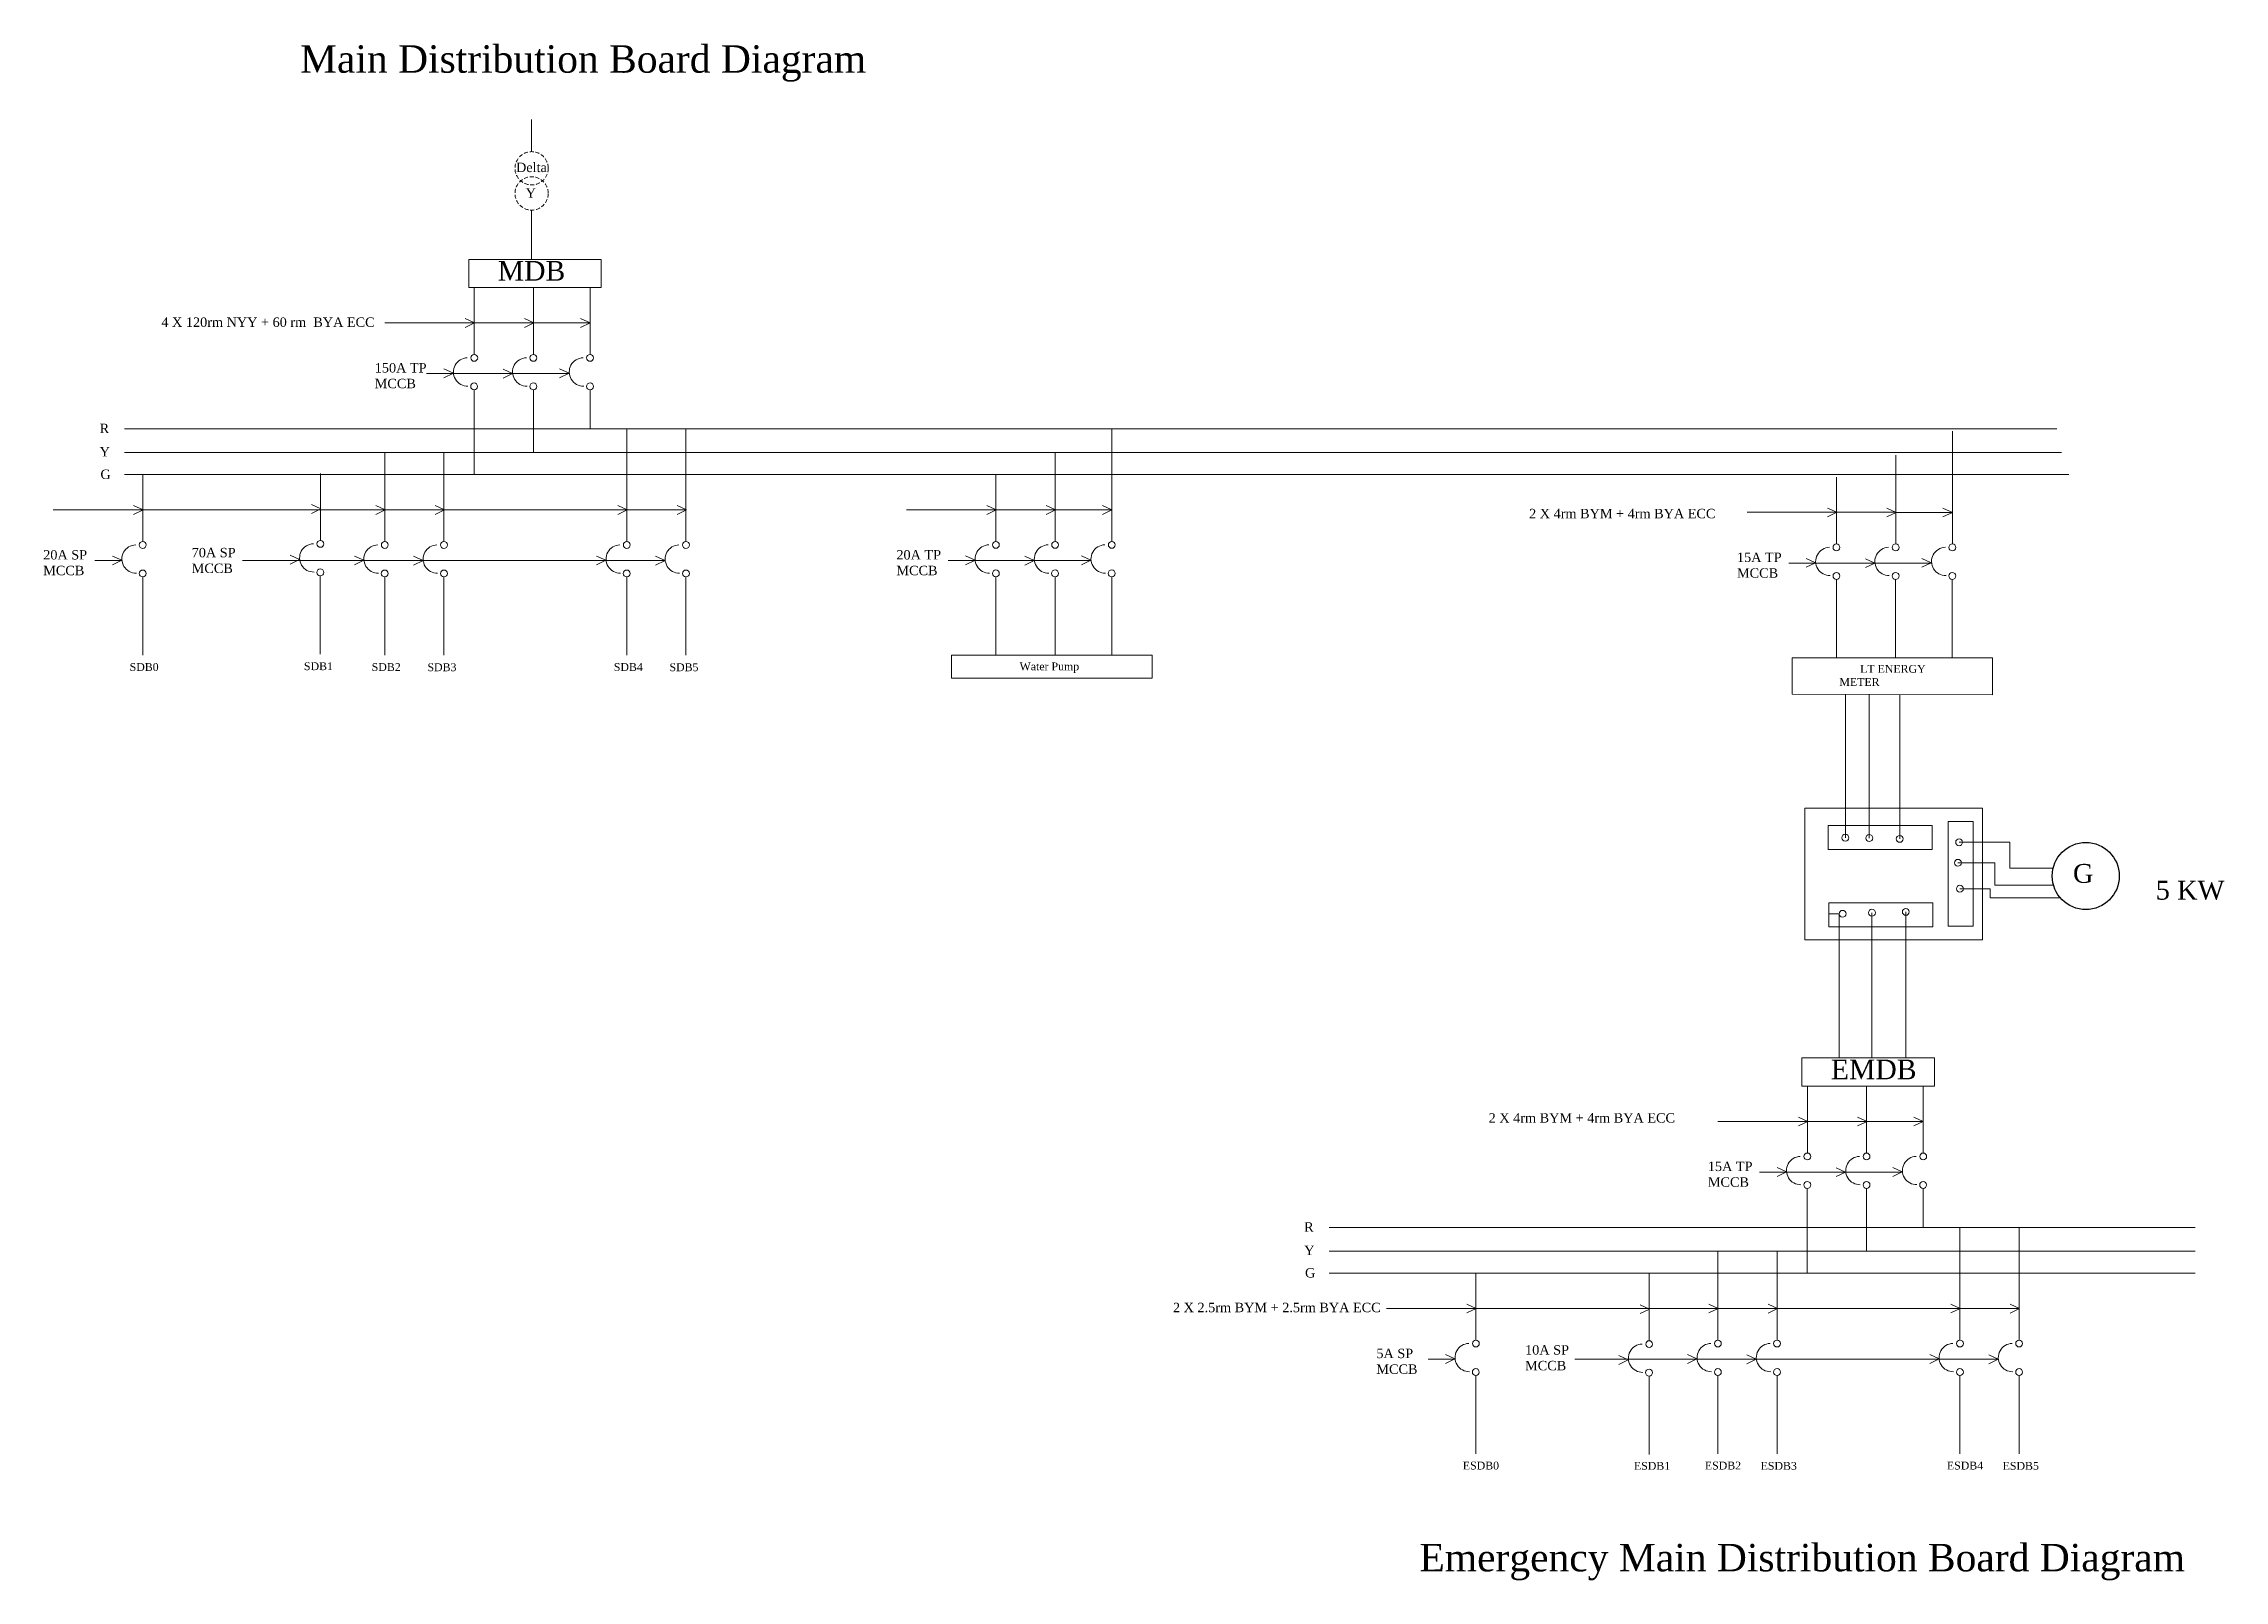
# Model space of a CAD drawing. Header units: feet. Extents: x -1909 to 11484, y -1193 to 2041.
# Drawn here: x 8707 to 11484, y -394 to 1563 of the extents above; entities that cross this region are included whole.
import ezdxf

# ---------------------------------------------------------------- set-up
doc = ezdxf.new("R2010")
doc.units = ezdxf.units.FT
doc.header["$LTSCALE"] = 20
doc.header["$MEASUREMENT"] = 0
doc.linetypes.add('HIDDEN', pattern=[0.375, 0.25, -0.125])
doc.layers.get('0').update_dxf_attribs({"color": 255})
doc.layers.add('switchboard', color=60, linetype='Continuous', lineweight=0)
doc.layers.add('switchboard_text', color=60, linetype='Continuous', lineweight=0)
doc.styles.get("Standard").update_dxf_attribs({"font": 'times.ttf', "height": 18})

msp = doc.modelspace()

# ---------------------------------------------------------------- texts
at = {"layer": 'switchboard', "color": 7, "char_height": 12, "attachment_point": 1}
for s, insert, width in [('2 X 4rm BYM + 4rm BYA ECC\\P', (10598.3, 970.3), 242.534), ('2 X 2.5rm BYM + 2.5rm BYA ECC', (10144.8, -40.6), 271.612)]:
    msp.add_mtext(s, dxfattribs=dict(at, insert=insert, width=width))
at = {"layer": 'switchboard_text', "attachment_point": 1}
for s, insert, char_height, width in [('Main Distribution Board Diagram', (9033.2, 1560.6), 35, 1196.231), ('{\\C7;Delta}', (9308.2, 1411.1), 12, 108.05), ('{\\C7;Y}', (9320.5, 1378.5), 12, 108.05), ('MDB', (9284.9, 1285.9), 25, 40.056), ('{\\C7;4 X 120rm NYY + 60 rm  BYA ECC }', (8856.6, 1214), 12, 345.994), ('{\\C7;150A TP\\PMCCB}', (9128.3, 1155.9), 12, 108.05), ('{\\C7;R}', (8778, 1078.7), 12, 108.05), ('{\\C7;Y}', (8778, 1049), 12, 108.05), ('{\\C7;G}', (8779, 1020.3), 12, 108.05), ('{\\C7;20A SP\\PMCCB}', (8706.1, 917.8), 12, 108.05), ('{\\C7;70A SP\\PMCCB}', (8895.2, 920.6), 12, 108.05), ('{\\C7;20A TP\\PMCCB}', (9792.6, 917.8), 12, 108.05), ('{\\C7;15A TP\\PMCCB}', (10863, 914.6), 12, 108.05), ('SDB0', (8816.2, 773.9), 10, 40.056), ('SDB1', (9038.1, 774.9), 10, 40.056), ('SDB2', (9124.4, 773.9), 10, 40.056), ('SDB3', (9195.4, 773.6), 10, 40.056), ('SDB4', (9432.7, 773.9), 10, 40.056), ('SDB5', (9503.6, 773.6), 10, 40.056), ('       Water Pump', (9923, 774.7), 10, 112.787), ('       LT ENERGY METER', (10993.4, 771.5), 10, 112.787), ('G', (11290.9, 518.1), 24, 40.056), ('{\\C7;5 KW}', (11396.2, 496.7), 24, 211.442), ('EMDB', (10982.6, 269), 25, 40.056), ('{\\C7;2 X 4rm BYM + 4rm BYA ECC}', (10546.8, 200.8), 12, 272.871), ('{\\C7;15A TP\\PMCCB}', (10825.9, 139.1), 12, 108.05), ('{\\C7;R}', (10311.9, 61.9), 12, 108.05), ('{\\C7;Y}', (10311.9, 32.1), 12, 108.05), ('{\\C7;G}', (10313, 3.5), 12, 108.05), ('{\\C7;5A SP\\PMCCB}', (10403.8, -99.1), 12, 108.05), ('{\\C7;10A SP\\PMCCB}', (10593.2, -94.6), 12, 108.05), ('ESDB0', (10513.9, -242.9), 10, 40.056), ('ESDB1', (10731.8, -243.3), 10, 40.056), ('ESDB2', (10822.1, -242.9), 10, 40.056), ('ESDB3', (10893.1, -243.3), 10, 40.056), ('ESDB4', (11130.3, -242.9), 10, 40.056), ('ESDB5', (11201.3, -243.3), 10, 40.056), ('Emergency Main Distribution Board Diagram', (10458.7, -347.6), 35, 1196.231)]:
    msp.add_mtext(s, dxfattribs=dict(at, insert=insert, char_height=char_height, width=width))

# ---------------------------------------------------------------- linework, layer by layer
msp.add_circle((11307.2, 502.8), 42.7)
at = {"layer": 'switchboard'}
for p, q in [((9328.1, 1425.1), (9328.1, 1466)), ((9328.1, 1350.8), (9328.1, 1288)), ((9248.2, 1252), (9248.2, 1288)), ((9248.2, 1288), (9416.7, 1288)), ((9416.7, 1288), (9416.7, 1252)), ((9248.2, 1252), (9416.7, 1252)), ((9255, 1166.9), (9255, 1252)), ((9330.3, 1166.9), (9330.3, 1252)), ((9402.5, 1166.9), (9402.5, 1252)), ((9254.9, 1121.8), (9254.9, 1013.9)), ((9330.3, 1121.8), (9330.3, 1041.9)), ((9402.5, 1121.8), (9402.5, 1072.2)), ((8809.7, 1072.2), (9912.5, 1072.2)), ((9449.3, 1013.8), (9449.3, 1072.2)), ((9524.6, 1013.8), (9524.6, 1072.2)), ((9912.5, 1072.2), (10081.1, 1072.2)), ((10066.9, 1013.9), (10066.9, 1072.2)), ((10081.1, 1072.2), (11270.5, 1072.2)), ((11137.3, 1010.7), (11137.3, 1069)), ((8809.7, 1041.9), (9912.5, 1041.9)), ((9141.1, 1013.8), (9141.1, 1041.9)), ((9216.4, 1013.8), (9216.4, 1041.9)), ((9912.5, 1041.9), (10081.1, 1041.9)), ((9994.7, 1013.9), (9994.7, 1041.9)), ((10081.1, 1041.9), (11276.3, 1041.9)), ((11065.1, 1010.7), (11065.1, 1038.7)), ((9104.2, 1013.9), (8809.7, 1013.9)), ((8809.7, 1013.9), (9912.5, 1013.9)), ((8832.8, 928.7), (8832.8, 1013.8)), ((9059.1, 930.1), (9059.1, 1015.2)), ((9141.1, 928.7), (9141.1, 1013.8)), ((9216.4, 928.7), (9216.4, 1013.8)), ((9449.3, 928.7), (9449.3, 1013.8)), ((9524.6, 928.7), (9524.6, 1013.8)), ((9912.5, 1013.9), (10081.1, 1013.9)), ((9919.3, 928.7), (9919.3, 1013.9)), ((9994.7, 928.7), (9994.7, 1013.9)), ((10066.9, 928.7), (10066.9, 1013.9)), ((10081.1, 1013.9), (11285.5, 1013.9)), ((10989.7, 925.5), (10989.7, 1010.7)), ((11065.1, 925.5), (11065.1, 1010.7)), ((11137.3, 925.6), (11137.3, 1010.7)), ((8832.8, 883.7), (8832.8, 783.9)), ((9059, 885), (9059, 785.2)), ((9141, 883.7), (9141, 783.9)), ((9216.4, 883.7), (9216.4, 783.9)), ((9449.2, 883.7), (9449.2, 783.9)), ((9524.6, 883.7), (9524.6, 783.9)), ((9919.3, 883.7), (9919.3, 783.9)), ((9994.6, 883.7), (9994.6, 783.9)), ((10066.8, 883.7), (10066.8, 783.9)), ((10989.7, 880.5), (10989.7, 780.7)), ((11065, 880.5), (11065, 780.7)), ((11137.2, 880.5), (11137.2, 780.7)), ((11001, 551.6), (11001, 734.2)), ((11031.5, 551.1), (11031.5, 734.1)), ((11070.3, 550.1), (11070.3, 733.9)), ((11145.9, 545.7), (11210.6, 545.7)), ((11210.6, 545.7), (11210.6, 512.9)), ((11144.4, 519.6), (11191.3, 519.6)), ((11191.3, 519.6), (11191.3, 491.3)), ((11210.6, 512.9), (11265.7, 512.9)), ((11146.9, 486.6), (11185.3, 486.6)), ((11185.3, 486.6), (11185.3, 480.1)), ((11185.3, 480.1), (11185.3, 475.1)), ((11185.3, 475.1), (11274.7, 475.1)), ((11191.3, 491.3), (11266.1, 491.3)), ((10980.2, 454.7), (10993.2, 454.7)), ((10993.2, 454.7), (10993.2, 271.2)), ((11034.9, 456.1), (11034.9, 271.2)), ((11078, 457.1), (11078, 271.2)), ((10945.8, 235.2), (10945.8, 271.2)), ((10945.8, 271.2), (11114.4, 271.2)), ((11114.4, 271.2), (11114.4, 235.2)), ((10945.8, 235.2), (11114.4, 235.2)), ((10952.7, 150), (10952.7, 235.2)), ((11028, 150), (11028, 235.2)), ((11100.2, 150), (11100.2, 235.2)), ((10952.6, 105), (10952.6, -3)), ((11028, 105), (11028, 25.1)), ((11100.1, 105), (11100.1, 55.4)), ((10343.6, 55.4), (11446.5, 55.4)), ((11146.9, -3), (11146.9, 55.4)), ((11222.2, -3), (11222.2, 55.4)), ((10343.6, 25.1), (11446.5, 25.1)), ((10838.6, -3), (10838.6, 25.1)), ((10914, -3), (10914, 25.1)), ((10638.2, -3), (10343.6, -3)), ((10343.6, -3), (11446.5, -3)), ((10530.5, -88.1), (10530.5, -3)), ((10751.2, -88.9), (10751.2, -3.8)), ((10838.7, -88.1), (10838.7, -3)), ((10914.1, -88.1), (10914.1, -3)), ((11147, -88.1), (11147, -3)), ((11222.3, -88.1), (11222.3, -3)), ((10530.4, -133.2), (10530.4, -233)), ((10751.1, -134), (10751.1, -233.8)), ((10838.7, -133.2), (10838.7, -233)), ((10914, -133.2), (10914, -233)), ((11146.9, -133.2), (11146.9, -233)), ((11222.3, -133.2), (11222.3, -233))]:
    msp.add_line(p, q, dxfattribs=at)
at = {"layer": 'switchboard', "color": 7}
for p, q in [((9330.8, 1207.2), (9141, 1207.2)), ((9255.5, 1207.2), (9243.5, 1212.6)), ((9255.5, 1207.2), (9243.5, 1201.4)), ((9330.9, 1207.2), (9319, 1212.6)), ((9330.9, 1207.2), (9319, 1201.3)), ((9330.9, 1207.2), (9402.5, 1207.2)), ((9402.5, 1207.2), (9390.5, 1212.6)), ((9402.5, 1207.2), (9390.5, 1201.3)), ((9228.4, 1142.6), (9194.1, 1142.6)), ((9228.4, 1143), (9216.4, 1148.4)), ((9228.4, 1143), (9216.4, 1137.2)), ((9227.6, 1142.6), (9303.7, 1142.6)), ((9303.7, 1142.6), (9291.7, 1148)), ((9303.7, 1142.6), (9291.7, 1136.8)), ((9341.4, 1142.6), (9303.7, 1142.6)), ((9375.7, 1142.6), (9341.4, 1142.6)), ((9375.7, 1143), (9363.7, 1148.4)), ((9375.7, 1143), (9363.7, 1137.2)), ((8833.3, 969.1), (8821.3, 974.5)), ((9059.7, 970.4), (9047.7, 975.8)), ((9141.5, 969.1), (9129.6, 974.5)), ((9217, 969), (9205.1, 974.4)), ((9449.8, 969.1), (9437.8, 974.5)), ((9525.3, 969), (9513.3, 974.4)), ((9919.8, 969.1), (9907.9, 974.5)), ((9995.3, 969), (9983.3, 974.4)), ((10066.9, 969), (10054.9, 974.4)), ((8908.6, 969), (8718.9, 969)), ((8833.3, 969.1), (8821.3, 963.3)), ((8908.8, 969), (9027.1, 969)), ((9216.8, 969), (9027.1, 969)), ((9059.7, 970.4), (9047.7, 964.5)), ((9141.5, 969.1), (9129.6, 963.3)), ((9217, 969), (9205.1, 963.2)), ((9217, 969), (9335.3, 969)), ((9525.1, 969), (9335.3, 969)), ((9449.8, 969.1), (9437.8, 963.3)), ((9525.3, 969), (9513.3, 963.2)), ((9995.1, 969), (9805.4, 969)), ((9919.8, 969.1), (9907.9, 963.3)), ((9995.3, 969), (9983.3, 963.2)), ((9995.3, 969), (10066.9, 969)), ((10066.9, 969), (10054.9, 963.2)), ((11065.5, 965.9), (10875.8, 965.9)), ((10990.2, 965.9), (10978.3, 971.3)), ((10990.2, 965.9), (10978.3, 960.1)), ((11065.7, 965.8), (11053.7, 971.2)), ((11065.7, 965.8), (11053.7, 960)), ((11065.7, 965.8), (11137.3, 965.8)), ((11137.3, 965.8), (11125.3, 971.2)), ((11137.3, 965.8), (11125.3, 960)), ((8806.2, 904.5), (8772, 904.5)), ((8806.2, 904.8), (8794.2, 910.2)), ((8806.2, 904.8), (8794.2, 899)), ((9080.2, 904.5), (8959.7, 904.5)), ((9032.5, 905.8), (9020.5, 911.2)), ((9032.5, 905.8), (9020.5, 900)), ((9114.5, 904.5), (9080.2, 904.5)), ((9114.4, 904.8), (9102.5, 910.2)), ((9114.4, 904.8), (9102.5, 899)), ((9113.7, 904.5), (9189.8, 904.5)), ((9189.8, 904.5), (9177.8, 909.9)), ((9189.8, 904.5), (9177.8, 898.7)), ((9189.8, 904.5), (9388.4, 904.5)), ((9422.7, 904.5), (9388.4, 904.5)), ((9422.7, 904.8), (9410.7, 910.2)), ((9422.7, 904.8), (9410.7, 899)), ((9421.9, 904.5), (9498, 904.5)), ((9498, 904.5), (9486, 909.9)), ((9498, 904.5), (9486, 898.7)), ((9892.8, 904.5), (9858.5, 904.5)), ((9892.7, 904.8), (9880.8, 910.3)), ((9892.7, 904.8), (9880.8, 899)), ((9892, 904.5), (9968.1, 904.5)), ((9968.1, 904.5), (9956.1, 909.9)), ((9968.1, 904.5), (9956.1, 898.7)), ((10005.8, 904.5), (9968.1, 904.5)), ((10040.1, 904.5), (10005.8, 904.5)), ((10040, 904.8), (10028.1, 910.3)), ((10040, 904.8), (10028.1, 899)), ((10963.2, 901.3), (10928.9, 901.3)), ((10963.1, 901.7), (10951.2, 907.1)), ((10963.1, 901.7), (10951.2, 895.9)), ((10962.4, 901.3), (11038.5, 901.3)), ((11038.5, 901.3), (11026.5, 906.7)), ((11038.5, 901.3), (11026.5, 895.5)), ((11076.2, 901.3), (11038.5, 901.3)), ((11110.5, 901.3), (11076.2, 901.3)), ((11110.4, 901.7), (11098.5, 907.1)), ((11110.4, 901.7), (11098.5, 895.9)), ((10953.1, 190.4), (10941.2, 195.8)), ((11028.6, 190.3), (11016.7, 195.7)), ((11100.2, 190.3), (11088.2, 195.7)), ((11028.4, 190.3), (10838.7, 190.3)), ((10953.1, 190.4), (10941.2, 184.6)), ((11028.6, 190.3), (11016.7, 184.5)), ((11028.6, 190.3), (11100.2, 190.3)), ((11100.2, 190.3), (11088.2, 184.5)), ((10926.1, 125.8), (10891.8, 125.8)), ((10926, 126.1), (10914.1, 131.5)), ((10926, 126.1), (10914.1, 120.3)), ((10925.3, 125.8), (11001.4, 125.8)), ((11001.4, 125.8), (10989.4, 131.2)), ((11001.4, 125.8), (10989.4, 120)), ((11039.1, 125.8), (11001.4, 125.8)), ((11073.4, 125.8), (11039.1, 125.8)), ((11073.3, 126.1), (11061.4, 131.5)), ((11073.3, 126.1), (11061.4, 120.3)), ((10606.3, -47.8), (10416.5, -47.8)), ((10531, -47.8), (10519, -42.4)), ((10531, -47.8), (10519, -53.6)), ((10606.5, -47.8), (10724.8, -47.8)), ((10914.5, -47.8), (10724.8, -47.8)), ((10751.8, -48.6), (10739.8, -43.2)), ((10751.8, -48.6), (10739.8, -54.4)), ((10839.2, -47.8), (10827.2, -42.4)), ((10839.2, -47.8), (10827.2, -53.6)), ((10914.7, -47.8), (10902.7, -42.4)), ((10914.7, -47.8), (10902.7, -53.7)), ((10914.7, -47.8), (11033, -47.8)), ((11222.7, -47.8), (11033, -47.8)), ((11147.4, -47.8), (11135.5, -42.4)), ((11147.4, -47.8), (11135.5, -53.6)), ((11222.9, -47.8), (11211, -42.4)), ((11222.9, -47.8), (11211, -53.7)), ((10503.9, -112), (10491.9, -106.6)), ((10724.6, -113.2), (10712.6, -107.8)), ((10812.1, -112), (10800.1, -106.6)), ((10887.5, -112.4), (10875.5, -107)), ((11120.3, -112), (11108.4, -106.6)), ((11195.7, -112.4), (11183.7, -107)), ((10503.9, -112.4), (10469.7, -112.4)), ((10503.9, -112), (10491.9, -117.8)), ((10777.9, -112.4), (10656.6, -112.4)), ((10724.6, -113.2), (10712.6, -119)), ((10812.1, -112.4), (10777.9, -112.4)), ((10812.1, -112), (10800.1, -117.8)), ((10811.4, -112.4), (10887.5, -112.4)), ((10887.5, -112.4), (10875.5, -118.2)), ((10887.5, -112.4), (11086.1, -112.4)), ((11120.4, -112.4), (11086.1, -112.4)), ((11120.3, -112), (11108.4, -117.8)), ((11119.6, -112.4), (11195.7, -112.4)), ((11195.7, -112.4), (11183.7, -118.2))]:
    msp.add_line(p, q, dxfattribs=at)
at = {"layer": 'switchboard'}
for points in [[(9862.8, 783.9), (10118.2, 783.9), (10118.2, 754.9), (9862.8, 754.9)], [(10933.2, 780.7), (11188.6, 780.7), (11188.6, 733.5), (10933.2, 734.5)], [(10949.6, 589), (11175.6, 589), (11175.6, 421.4), (10949.6, 421.4)], [(10979.2, 567.3), (11111.4, 567.3), (11111.4, 536.7), (10979.2, 536.7)], [(11163.7, 572.3), (11163.7, 439.1), (11132.1, 439.1), (11132.1, 572.3)], [(10980.2, 468.7), (11112.4, 468.7), (11112.4, 438.1), (10980.2, 438.1)]]:
    msp.add_lwpolyline(points, close=True, dxfattribs=at)
at = {"layer": 'switchboard', "linetype": 'HIDDEN'}
for centre in [(9328.1, 1403.9), (9328.1, 1371.9)]:
    msp.add_circle(centre, 21.2, dxfattribs=at)
at = {"layer": 'switchboard'}
for centre in [(9255, 1162.5), (9330.3, 1162.5), (9402.5, 1162.5), (9254.9, 1126.2), (9330.3, 1126.2), (9402.5, 1126.2), (8832.8, 924.3), (9059.1, 925.7), (9141.1, 924.3), (9216.4, 924.3), (9449.3, 924.3), (9524.6, 924.3), (9919.3, 924.4), (9994.7, 924.4), (10066.9, 924.4), (10989.7, 921.2), (11065.1, 921.2), (11137.3, 921.2), (8832.8, 888), (9059, 889.4), (9141, 888), (9216.4, 888), (9449.2, 888), (9524.6, 888), (9919.3, 888.1), (9994.6, 888.1), (10066.8, 888.1), (10989.7, 884.9), (11065, 884.9), (11137.2, 884.9), (11001, 551.6), (11031.5, 551.1), (11070.3, 550.1), (11145.9, 545.7), (11144.4, 519.6), (11146.9, 486.6), (10997.6, 454.7), (11034.9, 456.1), (11078, 457.1), (10952.7, 145.7), (11028, 145.7), (11100.2, 145.7), (10952.6, 109.4), (11028, 109.4), (11100.1, 109.4), (10530.5, -92.5), (10751.2, -93.3), (10838.7, -92.5), (10914.1, -92.5), (11147, -92.5), (11222.3, -92.5), (10530.4, -128.8), (10751.1, -129.6), (10838.7, -128.8), (10914, -128.8), (11146.9, -128.8), (11222.3, -128.8)]:
    msp.add_circle(centre, 4.37, dxfattribs=at)
for centre in [(9246.5, 1144.6), (9321.8, 1144.6), (9394, 1144.6), (8824.3, 906.4), (9050.6, 907.8), (9132.5, 906.4), (9207.9, 906.4), (9440.8, 906.4), (9516.1, 906.4), (9910.8, 906.5), (9986.2, 906.5), (10058.4, 906.5), (10981.2, 903.3), (11056.6, 903.3), (11128.8, 903.3), (10944.1, 127.7), (11019.5, 127.7), (11091.7, 127.8), (10522, -110.4), (10742.7, -111.2), (10830.2, -110.4), (10905.6, -110.4), (11138.4, -110.4), (11213.8, -110.4)]:
    msp.add_arc(centre, 18, 91.3607, 271.3607, dxfattribs=at)

msp.set_redraw_order([(e.dxf.handle, doc.entitydb.next_handle()) for e in msp.query("TEXT MTEXT ATTDEF DIMENSION ARC_DIMENSION")])  # texts and dimensions are drawn at this point

doc.saveas('drawing.dxf')
